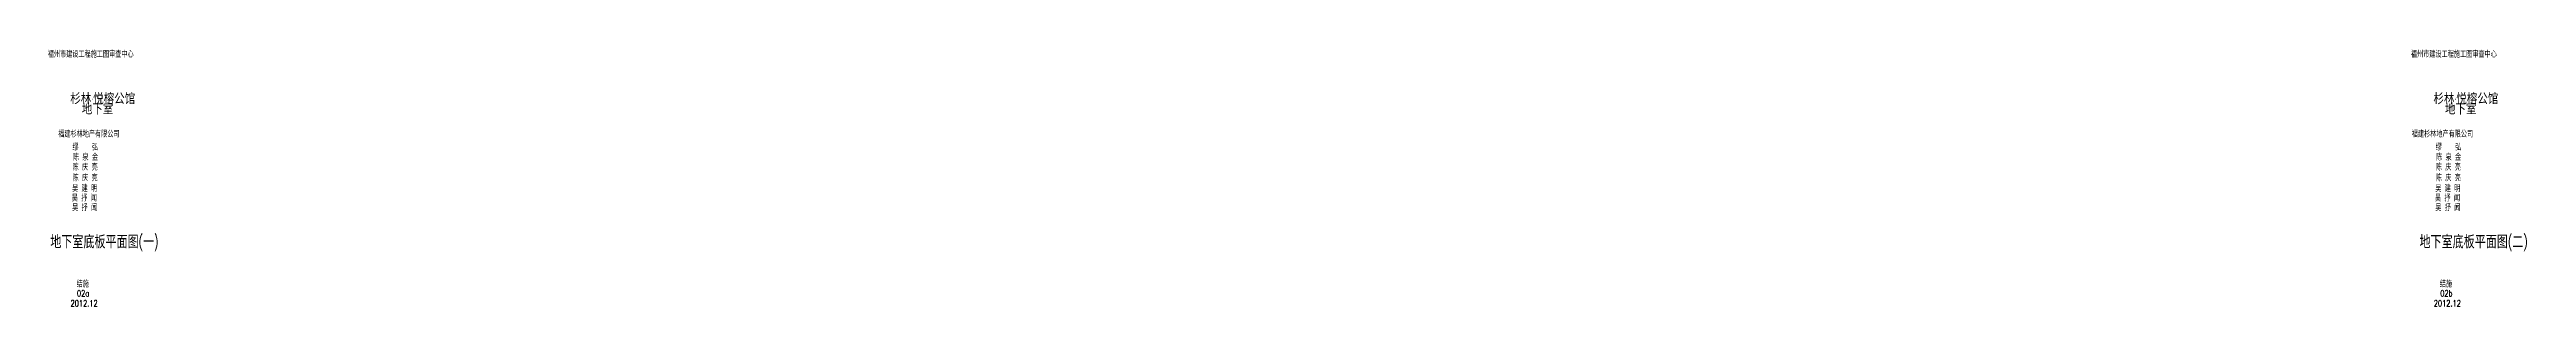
# Model space of a CAD drawing. Extents: x 25452 to 377797, y -68211 to 223293.
# Drawn here: x 120744 to 377797, y -68211 to -41567 of the extents above; entities that cross this region are included whole.
import ezdxf
from ezdxf.enums import TextEntityAlignment as Align

# ---------------------------------------------------------------- set-up
doc = ezdxf.new("R2010")
doc.units = 0
doc.header["$LTSCALE"] = 100
doc.layers.add('PUB_TITLE', color=4, linetype='Continuous')
doc.layers.add('Z-TEXT', color=2, linetype='Continuous')
doc.styles.get("Standard").update_dxf_attribs({"font": 'standard'})

msp = doc.modelspace()

# ---------------------------------------------------------------- texts
at = {"layer": 'PUB_TITLE', "linetype": 'ByBlock', "width": 0.7}
for s, p in [('福州市建设工程施工图审查中心  ', (125360.9, -41979.7)), ('福州市建设工程施工图审查中心  ', (370610.9, -41979.7)), ('福建杉林地产有限公司', (124824.2, -50265.9)), ('缪    弘', (124453.9, -51625.5)), ('福建杉林地产有限公司', (369074.5, -50265.9)), ('缪    弘', (369703.9, -51625.5)), ('陈 庆 亮', (124436.2, -53695.2)), ('陈 泉 金', (124471.6, -52659.2)), ('陈 庆 亮', (369686.2, -53695.2)), ('陈 泉 金', (369721.6, -52659.2)), ('吴 抒 闻', (124353.5, -56905.4)), ('吴 建 明', (124384.7, -55912.9)), ('陈 庆 亮', (124435.7, -54801.9)), ('吴 抒 闻', (369603.5, -56905.4)), ('吴 建 明', (369634.7, -55912.9)), ('陈 庆 亮', (369685.7, -54801.9)), ('吴 抒 闻', (124388.8, -57906)), ('吴 抒 闻', (369638.8, -57906)), ('结施', (124190, -65814.4)), ('02a', (124231.4, -66848.8)), ('结施', (369440, -65814.4)), ('02b', (369481.4, -66848.8)), ('2012.12', (124332.3, -67885.7)), ('2012.12', (369582.3, -67885.7))]:
    msp.add_text(s, height=650, dxfattribs=at).set_placement(p, align=Align.MIDDLE)
at = {"layer": 'PUB_TITLE', "width": 0.8}
for s, p in [('杉林·悦榕公馆', (122889.6, -47121.6)), ('杉林·悦榕公馆', (368139.6, -47121.6)), ('地下室', (124086, -48196.6)), ('地下室', (369336, -48196.6))]:
    msp.add_text(s, height=1000, dxfattribs=at).set_placement(p)
at = {"layer": 'Z-TEXT', "width": 0.7}
for s, p in [('地下室底板平面图(一)', (120824.3, -62429.3)), ('地下室底板平面图(二)', (366698.4, -62429.3))]:
    msp.add_text(s, height=1200, dxfattribs=at).set_placement(p, align=Align.BOTTOM_LEFT)

doc.saveas('drawing.dxf')
